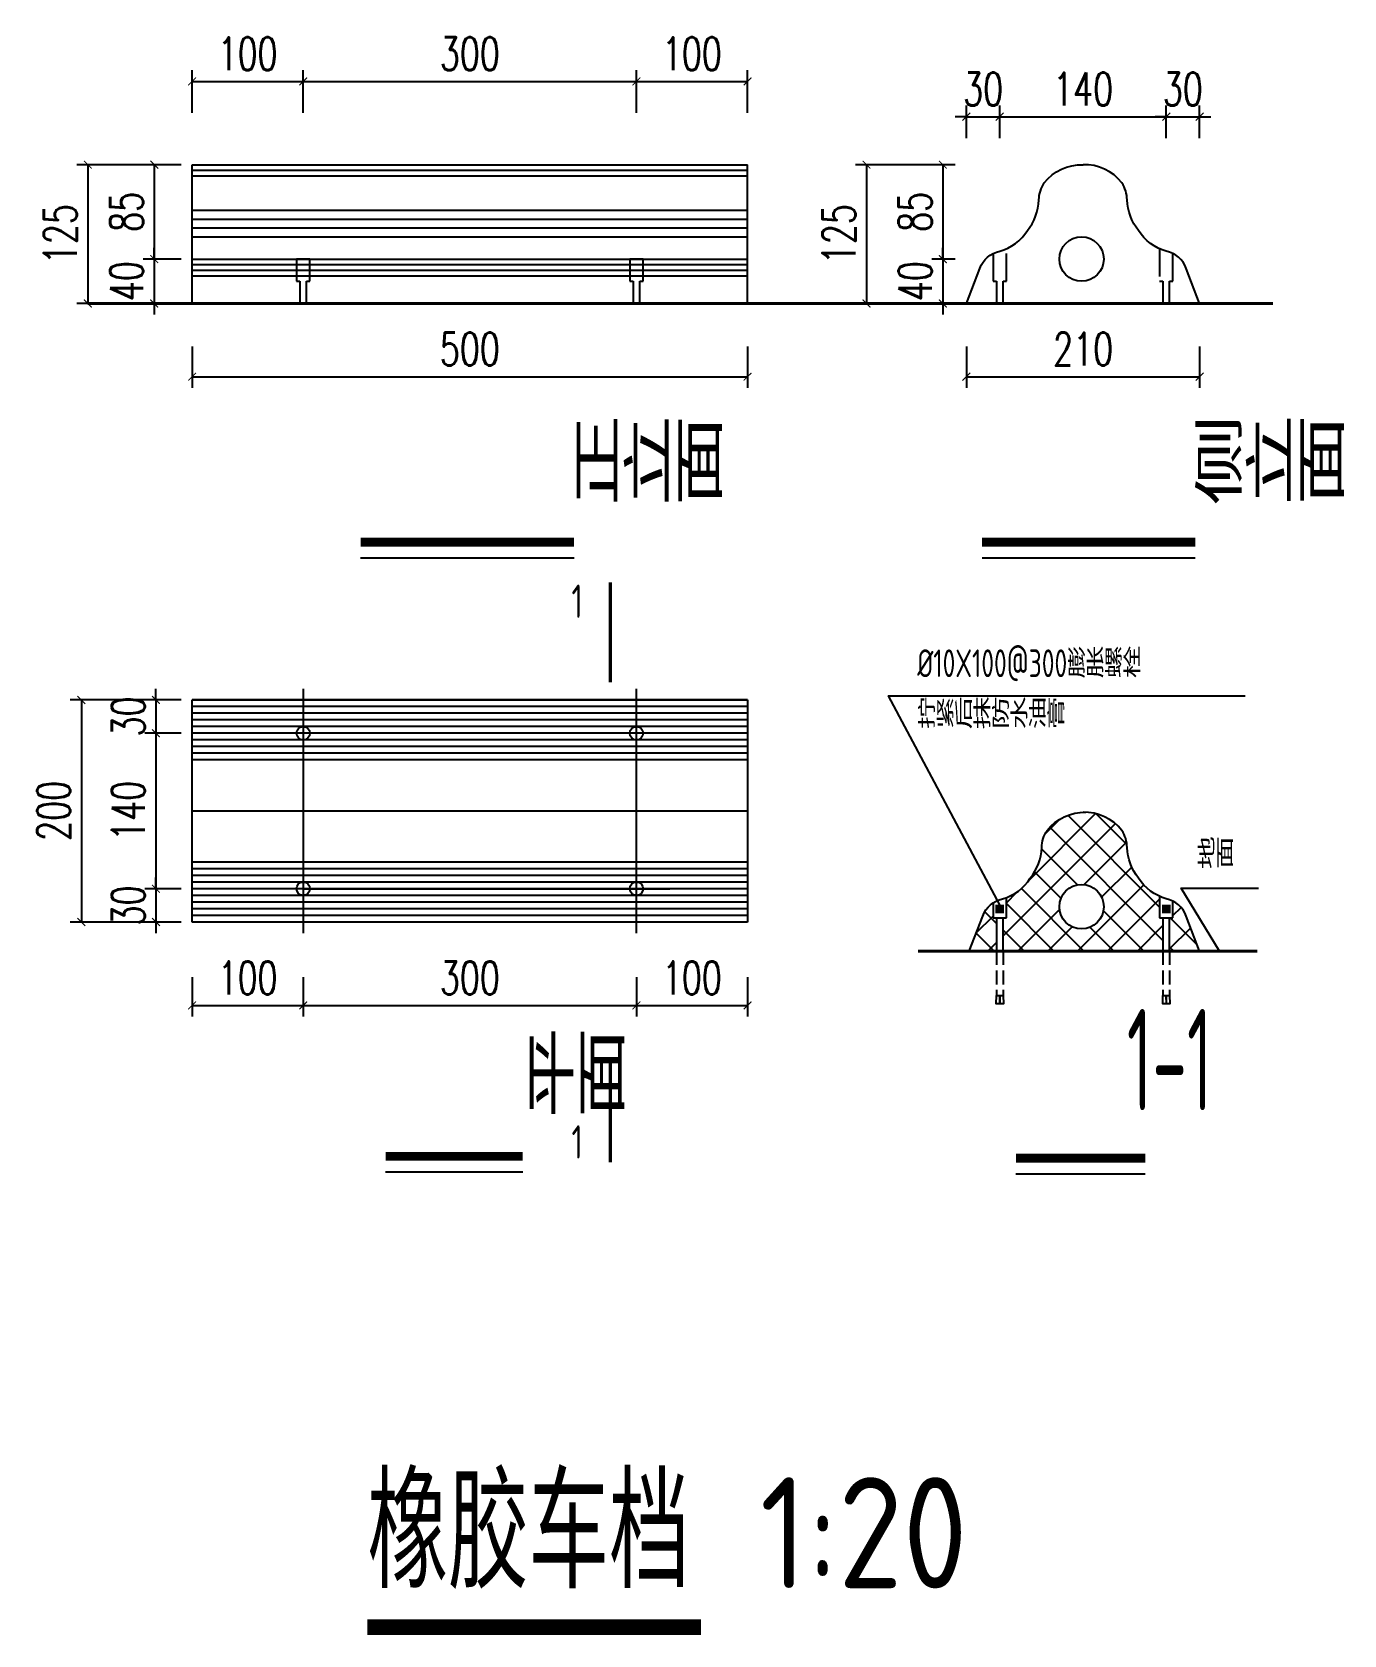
# Model space of a CAD drawing. Extents: x -40548 to 155442, y 5688 to 67136.
# Drawn here: x 119378 to 120559, y 13039 to 14483 of the extents above; entities that cross this region are included whole.
import ezdxf
from ezdxf.enums import TextEntityAlignment as Align

# ---------------------------------------------------------------- set-up
doc = ezdxf.new("R2010")
doc.units = 0
doc.header["$LTSCALE"] = 1000
doc.linetypes.add('DASH', pattern=[0.35, 0.25, -0.1])
doc.linetypes.add('HIDDEN2', pattern=[0.1875, 0.125, -0.0625])
doc.layers.get('DEFPOINTS').update_dxf_attribs({"color": 200})
for name, color, linetype in [('A-TEXT', 61, 'Continuous'), ('AD-NAME-DRWN', 91, 'Continuous'), ('AE-FNSH', 11, 'Continuous'), ('AE-PATN-MATE', 8, 'Continuous'), ('AE-SUFC', 3, 'Continuous'), ('DIM_SYMB', 3, 'Continuous'), ('PUB_DIM', 3, 'Continuous')]:
    doc.layers.add(name, color=color, linetype=linetype)
doc.styles.add('_TCH_DIM_T3', font='SIMPLEX', dxfattribs={"width": 0.705882, "bigfont": 'GBCBIG'})
doc.styles.get("Standard").update_dxf_attribs({"font": 'gbenor.shx', "bigfont": 'gbcbig.shx'})
doc.styles.add('TH-STYLE1', font='@TSSDENG', dxfattribs={"width": 0.7, "bigfont": '@TSSDCHN'})
doc.styles.add('TH-STYLE2', font='@TSSDENG', dxfattribs={"width": 0.7, "bigfont": '@TSSDCHN'})
doc.dimstyles.new('_TCH_ARCH-10', dxfattribs={"dimscale": 10, "dimtxt": 2.975, "dimasz": 1, "dimexe": 1, "dimexo": 1, "dimgap": 1, "dimtad": 1, "dimdec": 0, "dimzin": 0, "dimdsep": 46, "dimtxsty": '_TCH_DIM_T3', "dimblk": 'ARCHTICK', "dimcen": 0.09, "dimclrt": 7, "dimazin": 2, "dimtfac": 1, "dimtdec": 0, "dimtix": 1, "dimtmove": 2, "dimatfit": 3, "dimfxl": 0, "dimtolj": 1, "dimtzin": 0, "dimarcsym": 0})

msp = doc.modelspace()

# ---------------------------------------------------------------- texts
at = {"layer": 'A-TEXT', "char_height": 25, "attachment_point": 1, "style": 'TH-STYLE1'}
for s, insert in [('Ø10X100@300膨胀螺栓', (120174.5, 13926.9)), ('拧紧后抹防水油膏', (120174.5, 13881)), ('地面', (120426.2, 13755.1))]:
    msp.add_mtext(s, dxfattribs=dict(at, insert=insert))
at = {"layer": 'AD-NAME-DRWN', "style": 'TH-STYLE2'}
for s, height, width, p in [('正立面', 69.08, 0.7, (119862.6, 14058.9)), ('侧立面', 69.08, 0.7, (120422.6, 14059.4)), ('1-1', 91.43, 0.525, (120363.2, 13511.7)), ('平面', 69.08, 0.7, (119820.7, 13507.6))]:
    msp.add_text(s, height=height, dxfattribs=dict(at, width=width)).set_placement(p)
at = {"layer": 'DIM_SYMB', "color": 7}
for s, height, p in [('橡胶车档', 100.74, (119679.5, 13081.4)), ('1:20', 100, (120032.9, 13081.4))]:
    msp.add_text(s, height=height, dxfattribs=at).set_placement(p)

# ---------------------------------------------------------------- blocks, each defined once
blk = doc.blocks.new('_A-section-2')
at = {"const_width": 0.1}
blk.add_lwpolyline([(0, 0), (0, 0), (0, 3)], dxfattribs=at)
at = {"style": 'TH-STYLE1', "width": 0.7}
blk.add_attdef('A', text='', height=1, dxfattribs=at).set_placement((1, 0.563), align=Align.MIDDLE)
blk = doc.blocks.new('_ArchTick')
at = {"color": 0, "linetype": 'ByBlock', "const_width": 0.1}
blk.add_lwpolyline([(-0.35, -0.35), (0.35, 0.35)], dxfattribs=at)
blk = doc.blocks.new('*D170')
at = {"layer": 'DEFPOINTS', "color": 0}
for p in [(119521.7, 13641.7), (119621.7, 13641.7), (119621.7, 13606.3)]:
    blk.add_point(p, dxfattribs=at)
at = {"layer": 'PUB_DIM', "color": 0, "lineweight": -2}
for p, q in [((119521.7, 13631.7), (119521.7, 13596.3)), ((119621.7, 13631.7), (119621.7, 13596.3)), ((119521.7, 13606.3), (119621.7, 13606.3))]:
    blk.add_line(p, q, dxfattribs=at)
at = {"layer": 'PUB_DIM', "color": 0, "lineweight": -2, "xscale": 10, "yscale": 10, "zscale": 10, "rotation": 180}
blk.add_blockref('_ArchTick', (119521.7, 13606.3), dxfattribs=at)
at = {"layer": 'PUB_DIM', "color": 0, "lineweight": -2, "xscale": 10, "yscale": 10, "zscale": 10}
blk.add_blockref('_ArchTick', (119621.7, 13606.3), dxfattribs=at)
at = {"layer": 'PUB_DIM', "color": 7, "insert": (119571.7, 13631.1), "char_height": 29.75, "attachment_point": 5, "style": '_TCH_DIM_T3'}
blk.add_mtext('\\A1;100', dxfattribs=at)
blk = doc.blocks.new('*D171')
at = {"layer": 'DEFPOINTS', "color": 0}
for p in [(119621.7, 13641.7), (119921.7, 13641.7), (119921.7, 13606.3)]:
    blk.add_point(p, dxfattribs=at)
at = {"layer": 'PUB_DIM', "color": 0, "lineweight": -2}
for p, q in [((119621.7, 13631.7), (119621.7, 13596.3)), ((119921.7, 13631.7), (119921.7, 13596.3)), ((119621.7, 13606.3), (119921.7, 13606.3))]:
    blk.add_line(p, q, dxfattribs=at)
at = {"layer": 'PUB_DIM', "color": 0, "lineweight": -2, "xscale": 10, "yscale": 10, "zscale": 10, "rotation": 180}
blk.add_blockref('_ArchTick', (119621.7, 13606.3), dxfattribs=at)
at = {"layer": 'PUB_DIM', "color": 0, "lineweight": -2, "xscale": 10, "yscale": 10, "zscale": 10}
blk.add_blockref('_ArchTick', (119921.7, 13606.3), dxfattribs=at)
at = {"layer": 'PUB_DIM', "color": 7, "insert": (119771.7, 13631.1), "char_height": 29.75, "attachment_point": 5, "style": '_TCH_DIM_T3'}
blk.add_mtext('\\A1;300', dxfattribs=at)
blk = doc.blocks.new('*D172')
at = {"layer": 'DEFPOINTS', "color": 0}
for p in [(119921.7, 13641.7), (120021.7, 13641.7), (120021.7, 13606.3)]:
    blk.add_point(p, dxfattribs=at)
at = {"layer": 'PUB_DIM', "color": 0, "lineweight": -2}
for p, q in [((119921.7, 13631.7), (119921.7, 13596.3)), ((120021.7, 13631.7), (120021.7, 13596.3)), ((119921.7, 13606.3), (120021.7, 13606.3))]:
    blk.add_line(p, q, dxfattribs=at)
at = {"layer": 'PUB_DIM', "color": 0, "lineweight": -2, "xscale": 10, "yscale": 10, "zscale": 10, "rotation": 180}
blk.add_blockref('_ArchTick', (119921.7, 13606.3), dxfattribs=at)
at = {"layer": 'PUB_DIM', "color": 0, "lineweight": -2, "xscale": 10, "yscale": 10, "zscale": 10}
blk.add_blockref('_ArchTick', (120021.7, 13606.3), dxfattribs=at)
at = {"layer": 'PUB_DIM', "color": 7, "insert": (119971.7, 13631.1), "char_height": 29.75, "attachment_point": 5, "style": '_TCH_DIM_T3'}
blk.add_mtext('\\A1;100', dxfattribs=at)
blk = doc.blocks.new('*D173')
at = {"layer": 'DEFPOINTS', "color": 0}
for p in [(119521.7, 13881.4), (119422, 13681.4), (119521.7, 13681.4)]:
    blk.add_point(p, dxfattribs=at)
at = {"layer": 'PUB_DIM', "color": 0, "lineweight": -2}
for p, q in [((119511.7, 13881.4), (119412, 13881.4)), ((119422, 13881.4), (119422, 13681.4)), ((119511.7, 13681.4), (119412, 13681.4))]:
    blk.add_line(p, q, dxfattribs=at)
at = {"layer": 'PUB_DIM', "color": 0, "lineweight": -2, "xscale": 10, "yscale": 10, "zscale": 10}
for p, rotation in [((119422, 13881.4), 90), ((119422, 13681.4), 270)]:
    blk.add_blockref('_ArchTick', p, dxfattribs=dict(at, rotation=rotation))
at = {"layer": 'PUB_DIM', "color": 7, "insert": (119397.1, 13781.4), "char_height": 29.75, "attachment_point": 5, "rotation": 90, "style": '_TCH_DIM_T3'}
blk.add_mtext('\\A1;200', dxfattribs=at)
blk = doc.blocks.new('*D174')
at = {"layer": 'DEFPOINTS', "color": 0}
for p in [(119521.7, 13881.4), (119489.1, 13851.4), (119521.7, 13851.4)]:
    blk.add_point(p, dxfattribs=at)
at = {"layer": 'PUB_DIM', "color": 0, "lineweight": -2}
for p, q in [((119489.1, 13881.4), (119489.1, 13891.4)), ((119511.7, 13881.4), (119479.1, 13881.4)), ((119489.1, 13881.4), (119489.1, 13851.4)), ((119511.7, 13851.4), (119479.1, 13851.4)), ((119489.1, 13851.4), (119489.1, 13841.4))]:
    blk.add_line(p, q, dxfattribs=at)
at = {"layer": 'PUB_DIM', "color": 0, "lineweight": -2, "xscale": 10, "yscale": 10, "zscale": 10}
for p, rotation in [((119489.1, 13881.4), 270), ((119489.1, 13851.4), 90)]:
    blk.add_blockref('_ArchTick', p, dxfattribs=dict(at, rotation=rotation))
at = {"layer": 'PUB_DIM', "color": 7, "insert": (119464.2, 13866.4), "char_height": 29.75, "attachment_point": 5, "rotation": 90, "style": '_TCH_DIM_T3'}
blk.add_mtext('\\A1;30', dxfattribs=at)
blk = doc.blocks.new('*D175')
at = {"layer": 'DEFPOINTS', "color": 0}
for p in [(119521.7, 13851.4), (119489.1, 13711.4), (119521.7, 13711.4)]:
    blk.add_point(p, dxfattribs=at)
at = {"layer": 'PUB_DIM', "color": 0, "lineweight": -2}
for p, q in [((119511.7, 13851.4), (119479.1, 13851.4)), ((119489.1, 13851.4), (119489.1, 13711.4)), ((119511.7, 13711.4), (119479.1, 13711.4))]:
    blk.add_line(p, q, dxfattribs=at)
at = {"layer": 'PUB_DIM', "color": 0, "lineweight": -2, "xscale": 10, "yscale": 10, "zscale": 10}
for p, rotation in [((119489.1, 13851.4), 90), ((119489.1, 13711.4), 270)]:
    blk.add_blockref('_ArchTick', p, dxfattribs=dict(at, rotation=rotation))
at = {"layer": 'PUB_DIM', "color": 7, "insert": (119464.2, 13781.4), "char_height": 29.75, "attachment_point": 5, "rotation": 90, "style": '_TCH_DIM_T3'}
blk.add_mtext('\\A1;140', dxfattribs=at)
blk = doc.blocks.new('*D176')
at = {"layer": 'DEFPOINTS', "color": 0}
for p in [(119521.7, 13711.4), (119489.1, 13681.4), (119521.7, 13681.4)]:
    blk.add_point(p, dxfattribs=at)
at = {"layer": 'PUB_DIM', "color": 0, "lineweight": -2}
for p, q in [((119489.1, 13711.4), (119489.1, 13721.4)), ((119511.7, 13711.4), (119479.1, 13711.4)), ((119489.1, 13711.4), (119489.1, 13681.4)), ((119511.7, 13681.4), (119479.1, 13681.4)), ((119489.1, 13681.4), (119489.1, 13671.4))]:
    blk.add_line(p, q, dxfattribs=at)
at = {"layer": 'PUB_DIM', "color": 0, "lineweight": -2, "xscale": 10, "yscale": 10, "zscale": 10}
for p, rotation in [((119489.1, 13711.4), 270), ((119489.1, 13681.4), 90)]:
    blk.add_blockref('_ArchTick', p, dxfattribs=dict(at, rotation=rotation))
at = {"layer": 'PUB_DIM', "color": 7, "insert": (119464.2, 13696.4), "char_height": 29.75, "attachment_point": 5, "rotation": 90, "style": '_TCH_DIM_T3'}
blk.add_mtext('\\A1;30', dxfattribs=at)
blk = doc.blocks.new('*D167')
at = {"layer": 'DEFPOINTS', "color": 0}
for p in [(120248.7, 14406.6), (120218.7, 14377.2), (120248.7, 14377.2)]:
    blk.add_point(p, dxfattribs=at)
at = {"layer": 'PUB_DIM', "color": 0, "lineweight": -2}
for p, q in [((120218.7, 14406.6), (120208.7, 14406.6)), ((120218.7, 14387.2), (120218.7, 14416.6)), ((120218.7, 14406.6), (120248.7, 14406.6)), ((120248.7, 14387.2), (120248.7, 14416.6)), ((120248.7, 14406.6), (120258.7, 14406.6))]:
    blk.add_line(p, q, dxfattribs=at)
at = {"layer": 'PUB_DIM', "color": 0, "lineweight": -2, "xscale": 10, "yscale": 10, "zscale": 10}
blk.add_blockref('_ArchTick', (120218.7, 14406.6), dxfattribs=at)
at = {"layer": 'PUB_DIM', "color": 0, "lineweight": -2, "xscale": 10, "yscale": 10, "zscale": 10, "rotation": 180}
blk.add_blockref('_ArchTick', (120248.7, 14406.6), dxfattribs=at)
at = {"layer": 'PUB_DIM', "color": 7, "insert": (120233.7, 14431.5), "char_height": 29.75, "attachment_point": 5, "style": '_TCH_DIM_T3'}
blk.add_mtext('\\A1;30', dxfattribs=at)
blk = doc.blocks.new('*D168')
at = {"layer": 'DEFPOINTS', "color": 0}
for p in [(120398.7, 14406.6), (120248.7, 14377.2), (120398.7, 14377.2)]:
    blk.add_point(p, dxfattribs=at)
at = {"layer": 'PUB_DIM', "color": 0, "lineweight": -2}
for p, q in [((120248.7, 14387.2), (120248.7, 14416.6)), ((120248.7, 14406.6), (120398.7, 14406.6)), ((120398.7, 14387.2), (120398.7, 14416.6))]:
    blk.add_line(p, q, dxfattribs=at)
at = {"layer": 'PUB_DIM', "color": 0, "lineweight": -2, "xscale": 10, "yscale": 10, "zscale": 10, "rotation": 180}
blk.add_blockref('_ArchTick', (120248.7, 14406.6), dxfattribs=at)
at = {"layer": 'PUB_DIM', "color": 0, "lineweight": -2, "xscale": 10, "yscale": 10, "zscale": 10}
blk.add_blockref('_ArchTick', (120398.7, 14406.6), dxfattribs=at)
at = {"layer": 'PUB_DIM', "color": 7, "insert": (120323.7, 14431.5), "char_height": 29.75, "attachment_point": 5, "style": '_TCH_DIM_T3'}
blk.add_mtext('\\A1;140', dxfattribs=at)
blk = doc.blocks.new('*D169')
at = {"layer": 'DEFPOINTS', "color": 0}
for p in [(120428.7, 14406.6), (120398.7, 14377.2), (120428.7, 14377.2)]:
    blk.add_point(p, dxfattribs=at)
at = {"layer": 'PUB_DIM', "color": 0, "lineweight": -2}
for p, q in [((120398.7, 14406.6), (120388.7, 14406.6)), ((120398.7, 14387.2), (120398.7, 14416.6)), ((120398.7, 14406.6), (120428.7, 14406.6)), ((120428.7, 14387.2), (120428.7, 14416.6)), ((120428.7, 14406.6), (120438.7, 14406.6))]:
    blk.add_line(p, q, dxfattribs=at)
at = {"layer": 'PUB_DIM', "color": 0, "lineweight": -2, "xscale": 10, "yscale": 10, "zscale": 10}
blk.add_blockref('_ArchTick', (120398.7, 14406.6), dxfattribs=at)
at = {"layer": 'PUB_DIM', "color": 0, "lineweight": -2, "xscale": 10, "yscale": 10, "zscale": 10, "rotation": 180}
blk.add_blockref('_ArchTick', (120428.7, 14406.6), dxfattribs=at)
at = {"layer": 'PUB_DIM', "color": 7, "insert": (120413.7, 14431.5), "char_height": 29.75, "attachment_point": 5, "style": '_TCH_DIM_T3'}
blk.add_mtext('\\A1;30', dxfattribs=at)
blk = doc.blocks.new('*D177')
at = {"layer": 'DEFPOINTS', "color": 0}
for p in [(120218.7, 14209.7), (120428.7, 14209.7), (120428.7, 14172.5)]:
    blk.add_point(p, dxfattribs=at)
at = {"layer": 'PUB_DIM', "color": 0, "lineweight": -2}
for p, q in [((120218.7, 14199.7), (120218.7, 14162.5)), ((120428.7, 14199.7), (120428.7, 14162.5)), ((120218.7, 14172.5), (120428.7, 14172.5))]:
    blk.add_line(p, q, dxfattribs=at)
at = {"layer": 'PUB_DIM', "color": 0, "lineweight": -2, "xscale": 10, "yscale": 10, "zscale": 10, "rotation": 180}
blk.add_blockref('_ArchTick', (120218.7, 14172.5), dxfattribs=at)
at = {"layer": 'PUB_DIM', "color": 0, "lineweight": -2, "xscale": 10, "yscale": 10, "zscale": 10}
blk.add_blockref('_ArchTick', (120428.7, 14172.5), dxfattribs=at)
at = {"layer": 'PUB_DIM', "color": 7, "insert": (120323.7, 14197.4), "char_height": 29.75, "attachment_point": 5, "style": '_TCH_DIM_T3'}
blk.add_mtext('\\A1;210', dxfattribs=at)
blk = doc.blocks.new('*D178')
at = {"layer": 'DEFPOINTS', "color": 0}
for p in [(120218.7, 14363.4), (120128.8, 14238.4), (120218.7, 14238.4)]:
    blk.add_point(p, dxfattribs=at)
at = {"layer": 'PUB_DIM', "color": 0, "lineweight": -2}
for p, q in [((120208.7, 14363.4), (120118.8, 14363.4)), ((120128.8, 14363.4), (120128.8, 14238.4)), ((120208.7, 14238.4), (120118.8, 14238.4))]:
    blk.add_line(p, q, dxfattribs=at)
at = {"layer": 'PUB_DIM', "color": 0, "lineweight": -2, "xscale": 10, "yscale": 10, "zscale": 10}
for p, rotation in [((120128.8, 14363.4), 90), ((120128.8, 14238.4), 270)]:
    blk.add_blockref('_ArchTick', p, dxfattribs=dict(at, rotation=rotation))
at = {"layer": 'PUB_DIM', "color": 7, "insert": (120104, 14300.9), "char_height": 29.75, "attachment_point": 5, "rotation": 90, "style": '_TCH_DIM_T3'}
blk.add_mtext('\\A1;125', dxfattribs=at)
blk = doc.blocks.new('*D179')
at = {"layer": 'DEFPOINTS', "color": 0}
for p in [(119521.7, 14363.4), (119427.8, 14238.4), (119521.7, 14238.4)]:
    blk.add_point(p, dxfattribs=at)
at = {"layer": 'PUB_DIM', "color": 0, "lineweight": -2}
for p, q in [((119511.7, 14363.4), (119417.8, 14363.4)), ((119427.8, 14363.4), (119427.8, 14238.4)), ((119511.7, 14238.4), (119417.8, 14238.4))]:
    blk.add_line(p, q, dxfattribs=at)
at = {"layer": 'PUB_DIM', "color": 0, "lineweight": -2, "xscale": 10, "yscale": 10, "zscale": 10}
for p, rotation in [((119427.8, 14363.4), 90), ((119427.8, 14238.4), 270)]:
    blk.add_blockref('_ArchTick', p, dxfattribs=dict(at, rotation=rotation))
at = {"layer": 'PUB_DIM', "color": 7, "insert": (119403, 14300.9), "char_height": 29.75, "attachment_point": 5, "rotation": 90, "style": '_TCH_DIM_T3'}
blk.add_mtext('\\A1;125', dxfattribs=at)
blk = doc.blocks.new('*D180')
at = {"layer": 'DEFPOINTS', "color": 0}
for p in [(119521.7, 14363.4), (119487.6, 14278.4), (119521.7, 14278.4)]:
    blk.add_point(p, dxfattribs=at)
at = {"layer": 'PUB_DIM', "color": 0, "lineweight": -2}
for p, q in [((119511.7, 14363.4), (119477.6, 14363.4)), ((119487.6, 14363.4), (119487.6, 14278.4)), ((119511.7, 14278.4), (119477.6, 14278.4))]:
    blk.add_line(p, q, dxfattribs=at)
at = {"layer": 'PUB_DIM', "color": 0, "lineweight": -2, "xscale": 10, "yscale": 10, "zscale": 10}
for p, rotation in [((119487.6, 14363.4), 90), ((119487.6, 14278.4), 270)]:
    blk.add_blockref('_ArchTick', p, dxfattribs=dict(at, rotation=rotation))
at = {"layer": 'PUB_DIM', "color": 7, "insert": (119462.7, 14320.9), "char_height": 29.75, "attachment_point": 5, "rotation": 90, "style": '_TCH_DIM_T3'}
blk.add_mtext('\\A1;85', dxfattribs=at)
blk = doc.blocks.new('*D181')
at = {"layer": 'DEFPOINTS', "color": 0}
for p in [(119521.7, 14278.4), (119487.6, 14238.4), (119521.7, 14238.4)]:
    blk.add_point(p, dxfattribs=at)
at = {"layer": 'PUB_DIM', "color": 0, "lineweight": -2}
for p, q in [((119511.7, 14278.4), (119477.6, 14278.4)), ((119487.6, 14278.4), (119487.6, 14288.4)), ((119487.6, 14278.4), (119487.6, 14238.4)), ((119511.7, 14238.4), (119477.6, 14238.4)), ((119487.6, 14238.4), (119487.6, 14228.4))]:
    blk.add_line(p, q, dxfattribs=at)
at = {"layer": 'PUB_DIM', "color": 0, "lineweight": -2, "xscale": 10, "yscale": 10, "zscale": 10}
for p, rotation in [((119487.6, 14278.4), 270), ((119487.6, 14238.4), 90)]:
    blk.add_blockref('_ArchTick', p, dxfattribs=dict(at, rotation=rotation))
at = {"layer": 'PUB_DIM', "color": 7, "insert": (119462.7, 14258.4), "char_height": 29.75, "attachment_point": 5, "rotation": 90, "style": '_TCH_DIM_T3'}
blk.add_mtext('\\A1;40', dxfattribs=at)
blk = doc.blocks.new('*D182')
at = {"layer": 'DEFPOINTS', "color": 0}
for p in [(119521.7, 14209.7), (120021.7, 14209.7), (120021.7, 14172.5)]:
    blk.add_point(p, dxfattribs=at)
at = {"layer": 'PUB_DIM', "color": 0, "lineweight": -2}
for p, q in [((119521.7, 14199.7), (119521.7, 14162.5)), ((120021.7, 14199.7), (120021.7, 14162.5)), ((119521.7, 14172.5), (120021.7, 14172.5))]:
    blk.add_line(p, q, dxfattribs=at)
at = {"layer": 'PUB_DIM', "color": 0, "lineweight": -2, "xscale": 10, "yscale": 10, "zscale": 10, "rotation": 180}
blk.add_blockref('_ArchTick', (119521.7, 14172.5), dxfattribs=at)
at = {"layer": 'PUB_DIM', "color": 0, "lineweight": -2, "xscale": 10, "yscale": 10, "zscale": 10}
blk.add_blockref('_ArchTick', (120021.7, 14172.5), dxfattribs=at)
at = {"layer": 'PUB_DIM', "color": 7, "insert": (119771.7, 14197.4), "char_height": 29.75, "attachment_point": 5, "style": '_TCH_DIM_T3'}
blk.add_mtext('\\A1;500', dxfattribs=at)
blk = doc.blocks.new('*D183')
at = {"layer": 'DEFPOINTS', "color": 0}
for p in [(119621.7, 14438.4), (119521.7, 14400), (119621.7, 14400)]:
    blk.add_point(p, dxfattribs=at)
at = {"layer": 'PUB_DIM', "color": 0, "lineweight": -2}
for p, q in [((119521.7, 14410), (119521.7, 14448.4)), ((119521.7, 14438.4), (119621.7, 14438.4)), ((119621.7, 14410), (119621.7, 14448.4))]:
    blk.add_line(p, q, dxfattribs=at)
at = {"layer": 'PUB_DIM', "color": 0, "lineweight": -2, "xscale": 10, "yscale": 10, "zscale": 10, "rotation": 180}
blk.add_blockref('_ArchTick', (119521.7, 14438.4), dxfattribs=at)
at = {"layer": 'PUB_DIM', "color": 0, "lineweight": -2, "xscale": 10, "yscale": 10, "zscale": 10}
blk.add_blockref('_ArchTick', (119621.7, 14438.4), dxfattribs=at)
at = {"layer": 'PUB_DIM', "color": 7, "insert": (119571.7, 14463.3), "char_height": 29.75, "attachment_point": 5, "style": '_TCH_DIM_T3'}
blk.add_mtext('\\A1;100', dxfattribs=at)
blk = doc.blocks.new('*D184')
at = {"layer": 'DEFPOINTS', "color": 0}
for p in [(119921.7, 14438.4), (119621.7, 14400), (119921.7, 14400)]:
    blk.add_point(p, dxfattribs=at)
at = {"layer": 'PUB_DIM', "color": 0, "lineweight": -2}
for p, q in [((119621.7, 14410), (119621.7, 14448.4)), ((119621.7, 14438.4), (119921.7, 14438.4)), ((119921.7, 14410), (119921.7, 14448.4))]:
    blk.add_line(p, q, dxfattribs=at)
at = {"layer": 'PUB_DIM', "color": 0, "lineweight": -2, "xscale": 10, "yscale": 10, "zscale": 10, "rotation": 180}
blk.add_blockref('_ArchTick', (119621.7, 14438.4), dxfattribs=at)
at = {"layer": 'PUB_DIM', "color": 0, "lineweight": -2, "xscale": 10, "yscale": 10, "zscale": 10}
blk.add_blockref('_ArchTick', (119921.7, 14438.4), dxfattribs=at)
at = {"layer": 'PUB_DIM', "color": 7, "insert": (119771.7, 14463.3), "char_height": 29.75, "attachment_point": 5, "style": '_TCH_DIM_T3'}
blk.add_mtext('\\A1;300', dxfattribs=at)
blk = doc.blocks.new('*D185')
at = {"layer": 'DEFPOINTS', "color": 0}
for p in [(120021.7, 14438.4), (119921.7, 14400), (120021.7, 14400)]:
    blk.add_point(p, dxfattribs=at)
at = {"layer": 'PUB_DIM', "color": 0, "lineweight": -2}
for p, q in [((119921.7, 14410), (119921.7, 14448.4)), ((119921.7, 14438.4), (120021.7, 14438.4)), ((120021.7, 14410), (120021.7, 14448.4))]:
    blk.add_line(p, q, dxfattribs=at)
at = {"layer": 'PUB_DIM', "color": 0, "lineweight": -2, "xscale": 10, "yscale": 10, "zscale": 10, "rotation": 180}
blk.add_blockref('_ArchTick', (119921.7, 14438.4), dxfattribs=at)
at = {"layer": 'PUB_DIM', "color": 0, "lineweight": -2, "xscale": 10, "yscale": 10, "zscale": 10}
blk.add_blockref('_ArchTick', (120021.7, 14438.4), dxfattribs=at)
at = {"layer": 'PUB_DIM', "color": 7, "insert": (119971.7, 14463.3), "char_height": 29.75, "attachment_point": 5, "style": '_TCH_DIM_T3'}
blk.add_mtext('\\A1;100', dxfattribs=at)
blk = doc.blocks.new('*D186')
at = {"layer": 'DEFPOINTS', "color": 0}
for p in [(120218.7, 14363.4), (120197.5, 14278.4), (120218.7, 14278.4)]:
    blk.add_point(p, dxfattribs=at)
at = {"layer": 'PUB_DIM', "color": 0, "lineweight": -2}
for p, q in [((120208.7, 14363.4), (120187.5, 14363.4)), ((120197.5, 14363.4), (120197.5, 14278.4)), ((120208.7, 14278.4), (120187.5, 14278.4))]:
    blk.add_line(p, q, dxfattribs=at)
at = {"layer": 'PUB_DIM', "color": 0, "lineweight": -2, "xscale": 10, "yscale": 10, "zscale": 10}
for p, rotation in [((120197.5, 14363.4), 90), ((120197.5, 14278.4), 270)]:
    blk.add_blockref('_ArchTick', p, dxfattribs=dict(at, rotation=rotation))
at = {"layer": 'PUB_DIM', "color": 7, "insert": (120172.6, 14320.9), "char_height": 29.75, "attachment_point": 5, "rotation": 90, "style": '_TCH_DIM_T3'}
blk.add_mtext('\\A1;85', dxfattribs=at)
blk = doc.blocks.new('*D187')
at = {"layer": 'DEFPOINTS', "color": 0}
for p in [(120218.7, 14278.4), (120197.5, 14238.4), (120218.7, 14238.4)]:
    blk.add_point(p, dxfattribs=at)
at = {"layer": 'PUB_DIM', "color": 0, "lineweight": -2}
for p, q in [((120208.7, 14278.4), (120187.5, 14278.4)), ((120197.5, 14278.4), (120197.5, 14288.4)), ((120197.5, 14278.4), (120197.5, 14238.4)), ((120208.7, 14238.4), (120187.5, 14238.4)), ((120197.5, 14238.4), (120197.5, 14228.4))]:
    blk.add_line(p, q, dxfattribs=at)
at = {"layer": 'PUB_DIM', "color": 0, "lineweight": -2, "xscale": 10, "yscale": 10, "zscale": 10}
for p, rotation in [((120197.5, 14278.4), 270), ((120197.5, 14238.4), 90)]:
    blk.add_blockref('_ArchTick', p, dxfattribs=dict(at, rotation=rotation))
at = {"layer": 'PUB_DIM', "color": 7, "insert": (120172.6, 14258.4), "char_height": 29.75, "attachment_point": 5, "rotation": 90, "style": '_TCH_DIM_T3'}
blk.add_mtext('\\A1;40', dxfattribs=at)

# ---------------------------------------------------------------- dimensions: what is measured, and where the dimension line sits
at = {"layer": 'PUB_DIM'}
for p1, p2, distance, picture, middle in [((119521.7, 14400), (119621.7, 14400), 38.4, '*D183', (119571.7, 14463.3)), ((119621.7, 14400), (119921.7, 14400), 38.4, '*D184', (119771.7, 14463.3)), ((119921.7, 14400), (120021.7, 14400), 38.4, '*D185', (119971.7, 14463.3)), ((120218.7, 14377.2), (120248.7, 14377.2), 29.3, '*D167', (120233.7, 14431.5)), ((120398.7, 14377.2), (120428.7, 14377.2), 29.3, '*D169', (120413.7, 14431.5)), ((119521.7, 14363.4), (119521.7, 14238.4), -93.9, '*D179', (119403, 14300.9)), ((119521.7, 14363.4), (119521.7, 14278.4), -34.2, '*D180', (119462.7, 14320.9)), ((120218.7, 14363.4), (120218.7, 14238.4), -89.9, '*D178', (120104, 14300.9)), ((120218.7, 14363.4), (120218.7, 14278.4), -21.2, '*D186', (120172.6, 14320.9)), ((119521.7, 14278.4), (119521.7, 14238.4), -34.2, '*D181', (119462.7, 14258.4)), ((120218.7, 14278.4), (120218.7, 14238.4), -21.2, '*D187', (120172.6, 14258.4)), ((119521.7, 14209.7), (120021.7, 14209.7), -37.1, '*D182', (119771.7, 14197.4)), ((120218.7, 14209.7), (120428.7, 14209.7), -37.1, '*D177', (120323.7, 14197.4)), ((119521.7, 13881.4), (119521.7, 13851.4), -32.6, '*D174', (119464.2, 13866.4)), ((119521.7, 13881.4), (119521.7, 13681.4), -99.7, '*D173', (119397.1, 13781.4)), ((119521.7, 13851.4), (119521.7, 13711.4), -32.6, '*D175', (119464.2, 13781.4)), ((119521.7, 13711.4), (119521.7, 13681.4), -32.6, '*D176', (119464.2, 13696.4)), ((119521.7, 13641.7), (119621.7, 13641.7), -35.4, '*D170', (119571.7, 13631.1)), ((119621.7, 13641.7), (119921.7, 13641.7), -35.4, '*D171', (119771.7, 13631.1)), ((119921.7, 13641.7), (120021.7, 13641.7), -35.4, '*D172', (119971.7, 13631.1))]:
    dim = msp.add_aligned_dim(p1=p1, p2=p2, distance=distance, dimstyle='_TCH_ARCH-10', dxfattribs=at)
    dim.commit()
    dim.dimension.update_dxf_attribs({"geometry": picture, "text_midpoint": middle})
dim = msp.add_aligned_dim(p1=(120248.7, 14377.2), p2=(120398.7, 14377.2), distance=29.3, text='140', dimstyle='_TCH_ARCH-10', dxfattribs=at)
dim.commit()
dim.dimension.update_dxf_attribs({"geometry": '*D168', "text_midpoint": (120323.7, 14431.5)})

# ---------------------------------------------------------------- hatches: boundary and pattern name
at = {"layer": 'AE-PATN-MATE'}
h = msp.add_hatch(dxfattribs=at)
h.set_pattern_fill('ANSI37', color=256, scale=10, style=0)
h.set_pattern_definition([(45, (-36783.417, -57964.01), (-13.4703842, 13.4703842), []), (135, (-36783.417, -57964.01), (-13.4703842, -13.4703842), [])])
h.paths.add_polyline_path([(120416.7, 13686.8, 0.183125), (120404.7, 13700.2), (120404.7, 13685.2), (120401.7, 13685.2), (120401.7, 13655.2), (120428.7, 13655.2)])
h.paths.add_polyline_path([(120395.7, 13655.2), (120395.7, 13685.2), (120392.7, 13685.2), (120392.7, 13704.5, -0.15357), (120373.8, 13720.9, -0.168299), (120363.4, 13749.1, 0.138425), (120358.7, 13763.8, 0.239128), (120323.7, 13780.2, 0.223297), (120291.3, 13763.8, 0.138425), (120286.6, 13749.1, -0.168299), (120276.2, 13720.9, -0.170546), (120254.7, 13703.5), (120254.7, 13685.2), (120251.7, 13685.2), (120251.7, 13655.2)])
h.paths.add_polyline_path([(120302.4, 13695.2, -1), (120342.4, 13695.2, -1)], flags=16)
h.paths.add_polyline_path([(120245.7, 13685.2), (120242.7, 13685.2), (120242.7, 13698.6, 0.15337), (120233.3, 13686.8), (120221.3, 13655.2), (120245.7, 13655.2)])

# ---------------------------------------------------------------- linework, layer by layer
at = {"layer": 'A-TEXT'}
for points in [[(120248.7, 13696.9), (120148.6, 13885.1), (120469.8, 13885.1)], [(120446.6, 13655.2), (120412.2, 13711.8), (120481.7, 13711.8)]]:
    msp.add_lwpolyline(points, dxfattribs=at)
at = {"layer": 'AD-NAME-DRWN'}
for p, q in [((119673.4, 14009.4), (119865.6, 14009.4)), ((120232.8, 14009.4), (120424.8, 14009.4)), ((119695.8, 13456.4), (119819.4, 13456.4)), ((120263.3, 13454.7), (120379.8, 13454.7))]:
    msp.add_line(p, q, dxfattribs=at)
at = {"layer": 'AD-NAME-DRWN', "const_width": 8}
for points in [[(119673.4, 14023.4), (119865.6, 14023.4)], [(120232.8, 14023.4), (120424.8, 14023.4)], [(119695.8, 13470.4), (119819.4, 13470.4)], [(120263.3, 13468.7), (120379.8, 13468.7)]]:
    msp.add_lwpolyline(points, dxfattribs=at)
at = {"layer": 'AE-FNSH', "linetype": 'HIDDEN2', "ltscale": 0.2}
for p, q in [((120242.7, 14283.4), (120242.7, 14258.4)), ((120254.7, 14258.4), (120254.7, 14287.7)), ((120392.7, 14287.7), (120392.7, 14258.4)), ((120404.7, 14258.4), (120404.7, 14283.4)), ((120242.7, 14258.4), (120245.7, 14258.4)), ((120245.7, 14258.4), (120245.7, 14238.4)), ((120251.7, 14238.4), (120251.7, 14258.4)), ((120251.7, 14258.4), (120254.7, 14258.4)), ((120392.7, 14258.4), (120395.7, 14258.4)), ((120395.7, 14258.4), (120395.7, 14238.4)), ((120401.7, 14258.4), (120404.7, 14258.4)), ((120401.7, 14238.4), (120401.7, 14258.4))]:
    msp.add_line(p, q, dxfattribs=at)
at = {"layer": 'AE-FNSH'}
for p, q in [((119621.7, 13891.4), (119621.7, 13671.4)), ((119921.7, 13671.4), (119921.7, 13891.4)), ((119951.7, 13851.4), (119591.7, 13851.4)), ((119621.7, 13711.4), (119951.7, 13711.4))]:
    msp.add_line(p, q, dxfattribs=at)
at = {"layer": 'AE-FNSH', "linetype": 'HIDDEN2', "ltscale": 0.2}
for points in [[(119621.7, 14278.4), (119615.7, 14278.4), (119615.7, 14258.4), (119618.7, 14258.4), (119618.7, 14238.4), (119624.7, 14238.4), (119624.7, 14258.4), (119627.7, 14258.4), (119627.7, 14278.4), (119615.7, 14278.4)], [(119921.7, 14278.4), (119915.7, 14278.4), (119915.7, 14258.4), (119918.7, 14258.4), (119918.7, 14238.4), (119924.7, 14238.4), (119924.7, 14258.4), (119927.7, 14258.4), (119927.7, 14278.4), (119915.7, 14278.4)]]:
    msp.add_lwpolyline(points, dxfattribs=at)
at = {"layer": 'AE-FNSH'}
for centre in [(119621.7, 13851.4), (119921.7, 13851.4), (119621.7, 13711.4), (119921.7, 13711.4)]:
    msp.add_circle(centre, 6, dxfattribs=at)
at = {"layer": 'AE-PATN-MATE'}
for p, q in [((119521.7, 14363.4), (120021.7, 14363.4)), ((119521.7, 14238.4), (119521.7, 14363.4)), ((120021.7, 14238.4), (120021.7, 14363.4)), ((119521.7, 14358.4), (120021.7, 14358.4)), ((119521.7, 14353.4), (120021.7, 14353.4)), ((119521.7, 14322.4), (120021.7, 14322.4)), ((119521.7, 14314.4), (120021.7, 14314.4)), ((119521.7, 14306.4), (120021.7, 14306.4)), ((119521.7, 14298.4), (120021.7, 14298.4)), ((119521.7, 14278.4), (120021.7, 14278.4)), ((119521.7, 14273.4), (120021.7, 14273.4)), ((119521.7, 14268.4), (120021.7, 14268.4)), ((119521.7, 14263.4), (120021.7, 14263.4)), ((119521.7, 13881.4), (120021.7, 13881.4)), ((119521.7, 13681.4), (119521.7, 13881.4)), ((120021.7, 13881.4), (119521.7, 13881.4)), ((120021.7, 13875.4), (119521.7, 13875.4)), ((120021.7, 13881.4), (120021.7, 13681.4)), ((120021.7, 13869.4), (119521.7, 13869.4)), ((120021.7, 13863.4), (119521.7, 13863.4)), ((120021.7, 13857.4), (119521.7, 13857.4)), ((120021.7, 13851.4), (119521.7, 13851.4)), ((120021.7, 13845.4), (119521.7, 13845.4)), ((120021.7, 13839.4), (119521.7, 13839.4)), ((120021.7, 13833.4), (119521.7, 13833.4)), ((120021.7, 13827.4), (119521.7, 13827.4)), ((119521.7, 13781.4), (120021.7, 13781.4)), ((120021.7, 13735.4), (119521.7, 13735.4)), ((120021.7, 13729.4), (119521.7, 13729.4)), ((120021.7, 13723.4), (119521.7, 13723.4)), ((120021.7, 13717.4), (119521.7, 13717.4)), ((120021.7, 13711.4), (119521.7, 13711.4)), ((120021.7, 13705.4), (119521.7, 13705.4)), ((120021.7, 13699.4), (119521.7, 13699.4)), ((120021.7, 13693.4), (119521.7, 13693.4)), ((120021.7, 13687.4), (119521.7, 13687.4)), ((120021.7, 13681.4), (119521.7, 13681.4))]:
    msp.add_line(p, q, dxfattribs=at)
at = {"layer": 'AE-PATN-MATE', "lineweight": 40}
for p, q in [((119427.8, 14238.4), (120494.5, 14238.4)), ((120175.3, 13655.2), (120480.6, 13655.2))]:
    msp.add_line(p, q, dxfattribs=at)
at = {"layer": 'AE-PATN-MATE', "linetype": 'HIDDEN2', "ltscale": 0.2}
for p, q in [((120245.7, 14238.4), (120251.7, 14238.4)), ((120395.7, 14238.4), (120401.7, 14238.4)), ((120245.7, 13655.2), (120251.7, 13655.2)), ((120395.7, 13655.2), (120401.7, 13655.2))]:
    msp.add_line(p, q, dxfattribs=at)
at = {"layer": 'AE-PATN-MATE'}
for points in [[(120218.7, 14238.4), (120230.8, 14270, -0.249533), (120248.7, 14285.6, 0.19281), (120273.6, 14304.1, 0.165059), (120284, 14331.7, -0.143629), (120288.8, 14347, -0.239128), (120323.7, 14363.4)], [(120428.7, 14238.4), (120416.7, 14270, 0.249533), (120398.7, 14285.6, -0.19281), (120373.8, 14304.1, -0.165059), (120363.4, 14331.7, 0.143629), (120358.7, 14347, 0.239128), (120323.7, 14363.4)]]:
    msp.add_lwpolyline(points, format="xyb", dxfattribs=at)
msp.add_circle((120322.4, 14278.4), 20, dxfattribs=at)
for points in [[(120252.7, 13689.2), (120244.7, 13689.2), (120252.7, 13696.9), (120244.7, 13696.9)], [(120402.7, 13689.2), (120394.7, 13689.2), (120402.7, 13696.9), (120394.7, 13696.9)]]:
    msp.add_solid(points, dxfattribs=at)
at = {"layer": 'AE-SUFC'}
for p, q in [((120242.7, 13698.6), (120242.7, 13685.2)), ((120254.7, 13685.2), (120254.7, 13703.5)), ((120392.7, 13704.5), (120392.7, 13685.2)), ((120404.7, 13685.2), (120404.7, 13700.2)), ((120242.7, 13685.2), (120254.7, 13685.2)), ((120245.7, 13685.2), (120245.7, 13655.2)), ((120251.7, 13655.2), (120251.7, 13685.2)), ((120392.7, 13685.2), (120404.7, 13685.2)), ((120395.7, 13685.2), (120395.7, 13655.2)), ((120401.7, 13655.2), (120401.7, 13685.2))]:
    msp.add_line(p, q, dxfattribs=at)
at = {"layer": 'AE-SUFC', "linetype": 'DASH', "ltscale": 0.05}
for p, q in [((120245.7, 13655.2), (120245.7, 13615.2)), ((120251.7, 13655.2), (120251.7, 13615.2)), ((120395.7, 13655.2), (120395.7, 13615.2)), ((120401.7, 13655.2), (120401.7, 13615.2))]:
    msp.add_line(p, q, dxfattribs=at)
at = {"layer": 'AE-SUFC'}
for points in [[(120221.3, 13655.2), (120233.4, 13686.8, -0.249533), (120251.3, 13702.4, 0.19281), (120276.2, 13720.9, 0.165059), (120286.6, 13748.5, -0.143629), (120291.3, 13763.8, -0.239128), (120326.3, 13780.2)], [(120428.7, 13655.2), (120416.7, 13686.8, 0.249533), (120398.7, 13702.4, -0.19281), (120373.8, 13720.9, -0.165059), (120363.4, 13748.5, 0.143629), (120358.7, 13763.8, 0.239128), (120323.7, 13780.2)]]:
    msp.add_lwpolyline(points, format="xyb", dxfattribs=at)
for points in [[(120245.7, 13615.2), (120248.7, 13615.1), (120248.5, 13607.6), (120245.5, 13607.7), (120245.7, 13615.2)], [(120248.7, 13615.1), (120251.7, 13615.2), (120252, 13607.7), (120249, 13607.6), (120248.7, 13615.1)], [(120395.7, 13615.2), (120398.7, 13615.1), (120398.5, 13607.6), (120395.5, 13607.7), (120395.7, 13615.2)], [(120398.7, 13615.1), (120401.7, 13615.2), (120402, 13607.7), (120399, 13607.6), (120398.7, 13615.1)]]:
    msp.add_lwpolyline(points, dxfattribs=at)
msp.add_circle((120322.4, 13695.2), 20, dxfattribs=at)
at = {"layer": 'DIM_SYMB', "const_width": 14}
msp.add_lwpolyline([(119679.5, 13046.4), (119979.9, 13046.4)], dxfattribs=at)

# ---------------------------------------------------------------- block references
at = {"layer": 'A-TEXT'}
ref = msp.add_blockref('_A-section-2', (119898.3, 13987.2), dxfattribs=dict(at, xscale=30, yscale=30, zscale=30, rotation=180))
ref.add_attrib('A', '1', dxfattribs={"layer": '0', "height": 30, "style": 'TH-STYLE1', "width": 0.7}).set_placement((119868.3, 13970.3), align=Align.MIDDLE)
ref = msp.add_blockref('_A-section-2', (119898.3, 13554.9), dxfattribs=dict(at, xscale=30, yscale=30, zscale=30, rotation=180))
ref.add_attrib('A', '1', dxfattribs={"layer": '0', "height": 30, "style": 'TH-STYLE1', "width": 0.7}).set_placement((119868.3, 13483.3), align=Align.MIDDLE)

msp.set_redraw_order([(e.dxf.handle, doc.entitydb.next_handle()) for e in msp.query("TEXT MTEXT ATTDEF DIMENSION ARC_DIMENSION")])  # texts and dimensions are drawn at this point

doc.saveas('drawing.dxf')
